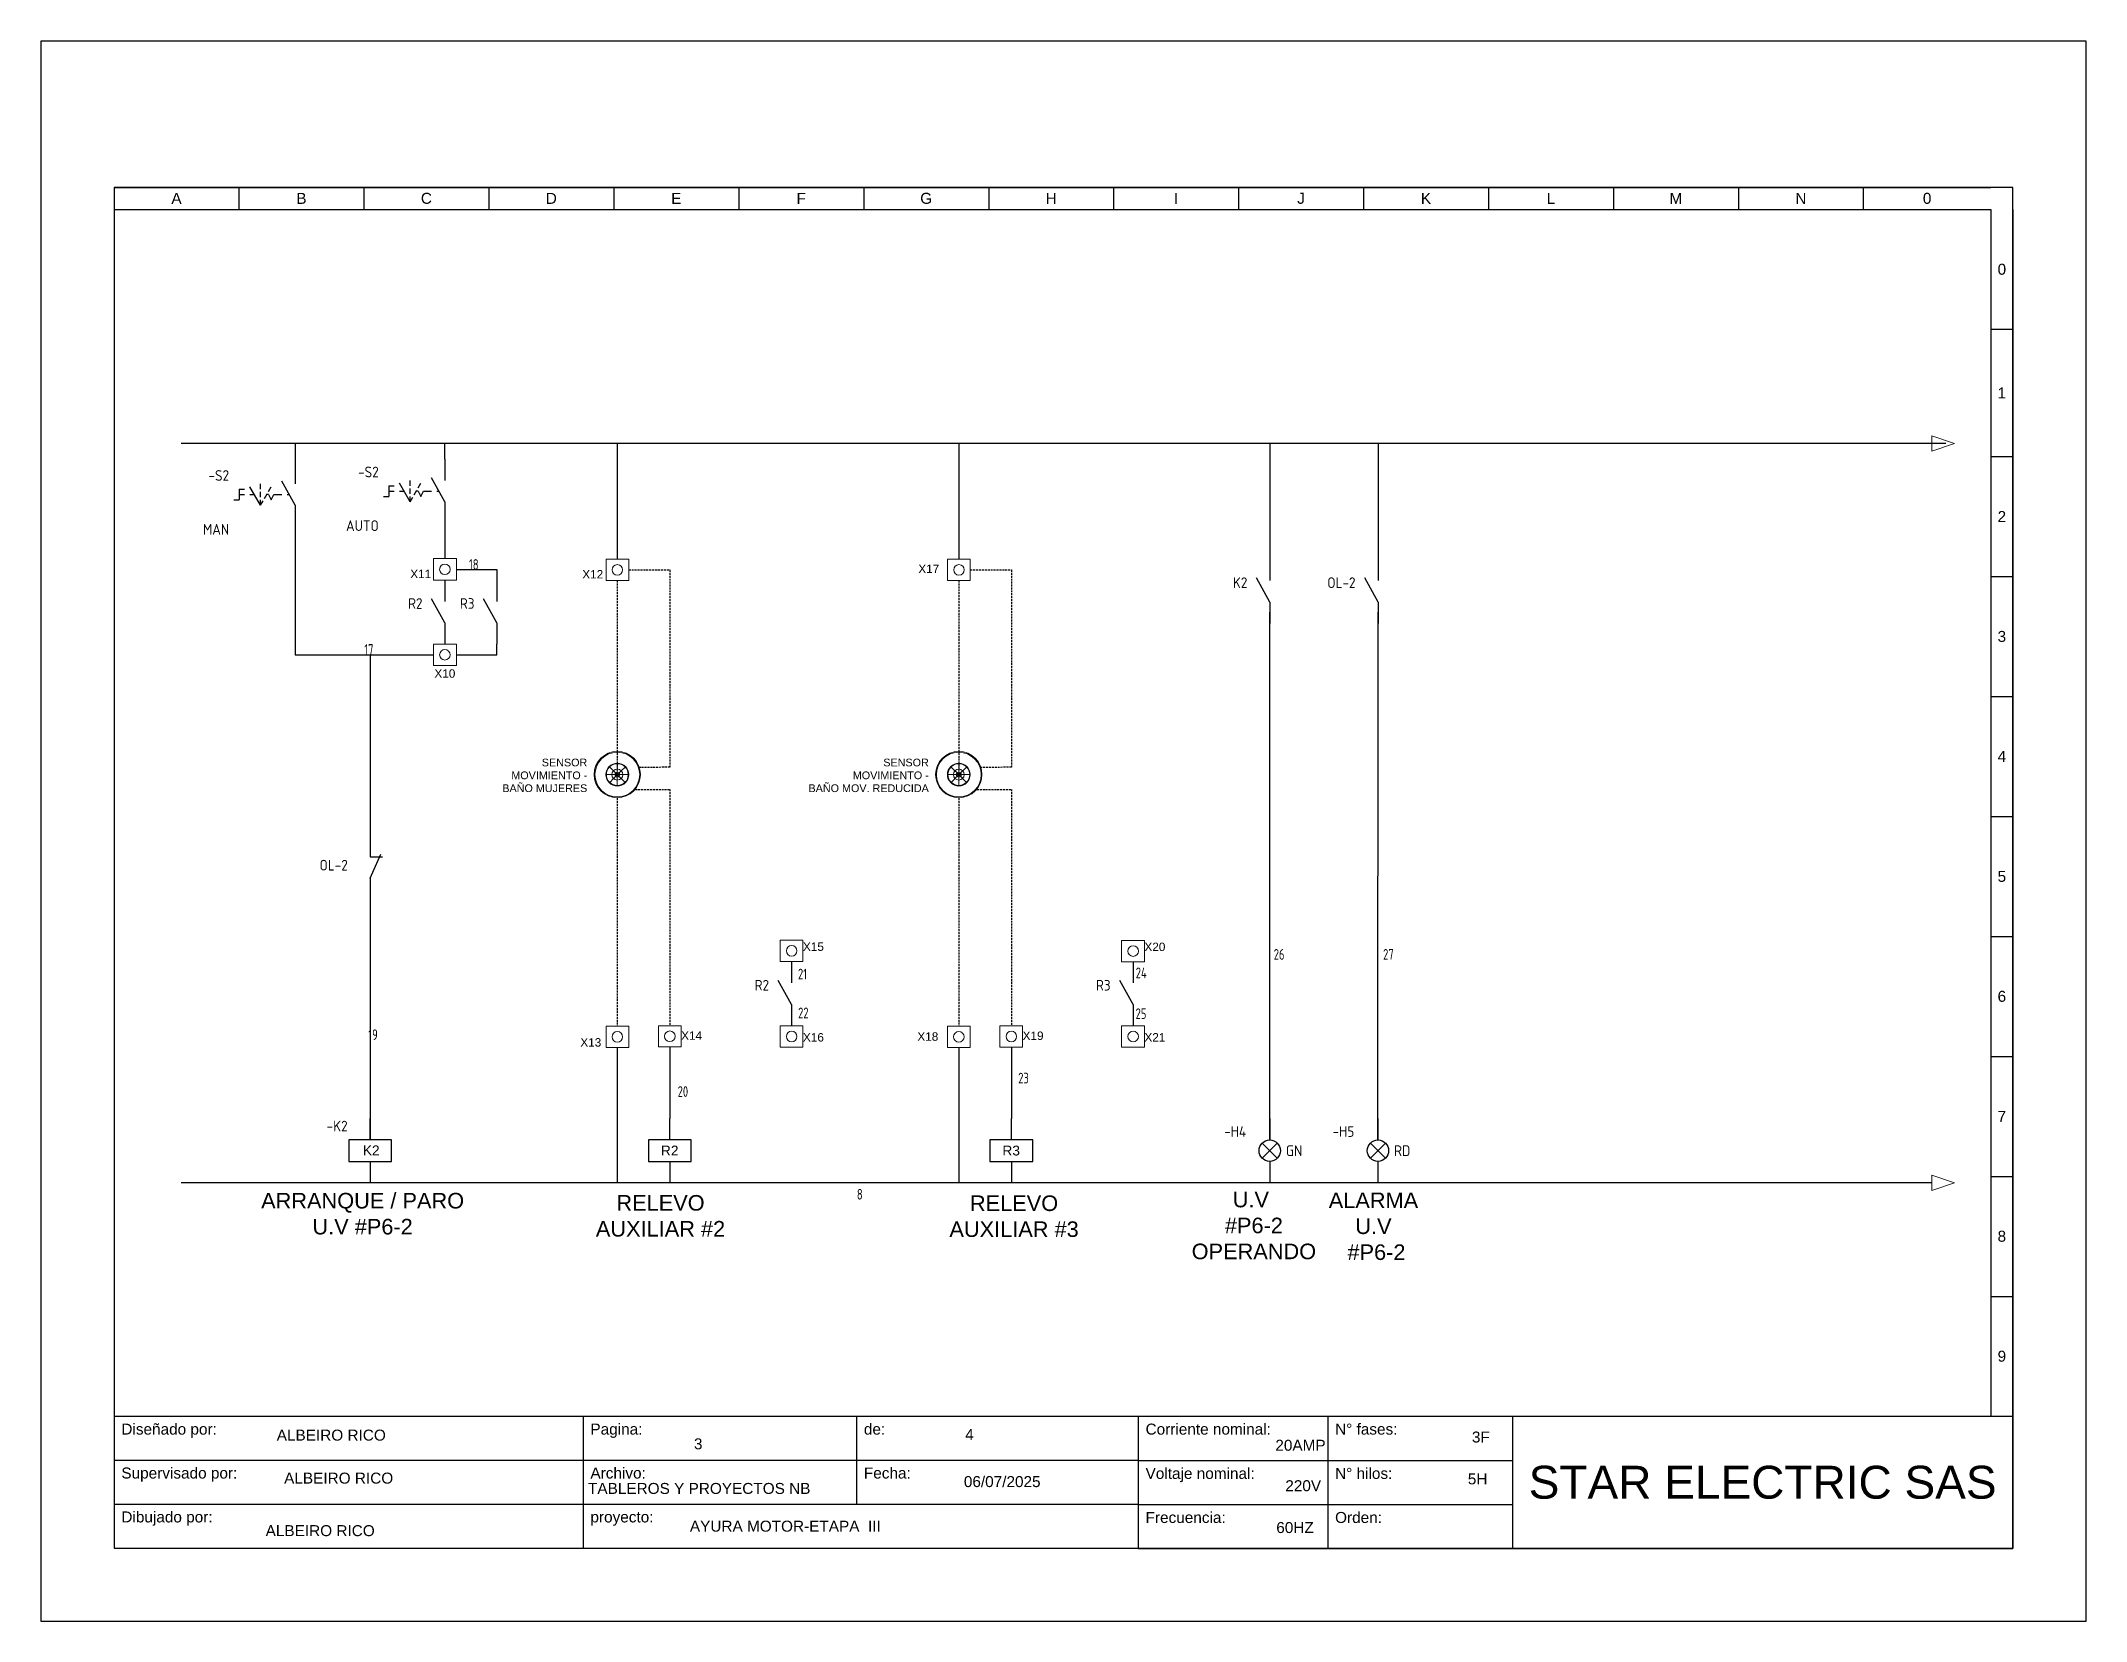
# Model space of a CAD drawing. Header units: millimetres. Extents: x 691 to 18605, y 670 to 10026.
# Drawn here: x 2823 to 3874, y 4436 to 5248 of the extents above; entities that cross this region are included whole.
import ezdxf
from ezdxf.enums import TextEntityAlignment as Align

# ---------------------------------------------------------------- set-up
doc = ezdxf.new("R2010")
doc.units = ezdxf.units.MM
doc.linetypes.add('DASHEDX2', pattern=[1.5, 1, -0.5])
for name, color, linetype in [('-DIAGRAMA', 7, 'Continuous'), ('-Electrico', 5, 'Continuous'), ('DESC', 150, 'Continuous'), ('MISC', 7, 'Continuous'), ('SYMS', 7, 'Continuous'), ('TAGS', 150, 'Continuous'), ('WIRENO', 72, 'Continuous'), ('YEL_14_THHN', 2, 'Continuous')]:
    doc.layers.add(name, color=color, linetype=linetype)
doc.styles.get("Standard").update_dxf_attribs({"font": 'arial.ttf'})
doc.styles.add('WD_IEC', font='ISOCP2.shx', dxfattribs={"width": 0.9, "height": 4})

msp = doc.modelspace()

# ---------------------------------------------------------------- texts
at = {"color": 0, "lineweight": 0}
for s, p in [('X11', (3012.4, 4972.3)), ('X12', (3100.8, 4972.1)), ('X17', (3273.5, 4974.9)), ('X10', (3024.8, 4921.1)), ('X15', (3214.2, 4780.7)), ('X20', (3389.7, 4780.6)), ('X13', (3099.8, 4731.5)), ('X14', (3151.6, 4735)), ('X16', (3214.2, 4734.1)), ('X18', (3273, 4734.5)), ('X19', (3327.1, 4734.9)), ('X21', (3389.7, 4734.1))]:
    msp.add_text(s, height=4.33, dxfattribs=at).set_placement(p)
at = {"color": 0, "lineweight": 0, "attachment_point": 2}
for s, insert, char_height, width in [('\\A1;\\pxqr;SENSOR MOVIMIENTO - BAÑO MUJERES', (3077.9, 4879.5), 3.963, 50.946), ('\\A1;\\pxqr;SENSOR \\PMOVIMIENTO -\\P BAÑO MOV. REDUCIDA', (3246.9, 4879.5), 3.963, 63.955), ('\\A1;ARRANQUE / PARO\\PU.V #P6-2', (2987.9, 4656.3), 8, 230.839), ('\\A1;U.V\\P #P6-2\\P OPERANDO', (3444.4, 4656.9), 8, 151.335), ('\\A1;ALARMA\\PU.V\\P #P6-2\\P ', (3507.4, 4656.5), 8, 175.138), ('\\A1;RELEVO \\PAUXILIAR #2\\P ', (3141, 4655.2), 8, 126.228), ('\\A1;RELEVO \\PAUXILIAR #3\\P ', (3322.7, 4655), 8, 126.228)]:
    msp.add_mtext(s, dxfattribs=dict(at, insert=insert, char_height=char_height, width=width))
at = {"color": 0, "linetype": 'DASHEDX2', "char_height": 5.06, "attachment_point": 1}
for s, insert in [('K2', (2988, 4680.7)), ('R2', (3141.2, 4680.6)), ('R3', (3316.7, 4680.6))]:
    msp.add_mtext_dynamic_manual_height_columns(s, width=14.102, gutter_width=25.3, heights=[6.68], dxfattribs=dict(at, insert=insert))

# ---------------------------------------------------------------- blocks, each defined once
blk = doc.blocks.new('*T3')
at = {"color": 0, "linetype": 'ByBlock', "lineweight": -2}
for p, q in [((0, 0), (139.92, 0)), ((0, 0), (0, -18)), ((64.08, 0), (64.08, -18)), ((101.44, 0), (101.44, -12)), ((139.92, 0), (139.92, -18)), ((0, -6), (139.92, -6)), ((0, -12), (139.92, -12)), ((0, -18), (139.92, -18))]:
    blk.add_line(p, q, dxfattribs=at)
at = {"color": 0, "char_height": 1.5, "attachment_point": 1}
for s, insert, width in [('{\\fArial|b0|i0|c162|p34;Diseñado por:}', (1, -1), 62.0824), ('{\\fArial|b0|i0|c162|p34;Pagina:}', (65.08, -1), 35.3574), ('{\\fArial|b0|i0|c162|p34;de}:', (102.44, -1), 36.4813), ('{\\fArial|b0|i0|c162|p34;Supervisado por:}', (1, -7), 62.0824), ('{\\fArial|b0|i0|c162|p34;Archivo:}', (65.08, -7), 35.3574), ('Fecha:', (102.44, -7), 36.4813), ('Dibujado por:', (1, -13), 62.0824), ('{\\fArial|b0|i0|c162|p34;proyecto:}', (65.08, -13), 73.8387)]:
    blk.add_mtext(s, dxfattribs=dict(at, insert=insert, width=width))
blk = doc.blocks.new('*T4')
at = {"color": 0, "linetype": 'ByBlock', "lineweight": -2}
for p, q in [((0, 0), (119.48, 0)), ((0, 0), (0, -18.07)), ((25.89, 0), (25.89, -18.07)), ((51.13, 0), (51.13, -18.07)), ((119.48, 0), (119.48, -18.07)), ((0, -6.05), (51.13, -6.05)), ((0, -12.07), (51.13, -12.07)), ((0, -18.07), (119.48, -18.07))]:
    blk.add_line(p, q, dxfattribs=at)
at = {"color": 0}
for s, insert, char_height, width, attachment_point in [('Corriente nominal:', (1, -1), 1.5, 23.894, 1), ('{\\fArial|b0|i0|c162|p34;N° fases:}', (26.89, -1), 1.5, 23.2313, 1), ('Voltaje nominal:', (1, -7.05), 1.5, 23.894, 1), ('{\\fArial|b0|i0|c162|p34;N° hilos:}', (26.89, -7.05), 1.5, 23.2313, 1), ('{\\fArial|b0|i0|c162|p34;STAR ELECTRIC SAS}', (85.3, -9.04), 4.5, 66.3536, 5), ('Frecuencia:', (1, -13.07), 1.5, 23.894, 1), ('{\\fArial|b0|i0|c162|p34;Orden}:', (26.89, -13.07), 1.5, 23.2313, 1)]:
    blk.add_mtext(s, dxfattribs=dict(at, insert=insert, char_height=char_height, width=width, attachment_point=attachment_point))
blk = doc.blocks.new('CAJETIN')
for p, q in [((0, 185.97), (-259.4, 185.97)), ((-259.4, 185.97), (-259.4, 0.07)), ((-259.4, 185.97), (-2.99, 185.97)), ((-259.4, 185.97), (-259.4, 182.97)), ((-242.33, 185.97), (-242.33, 182.97)), ((-225.26, 185.97), (-225.26, 182.97)), ((-208.19, 185.97), (-208.19, 182.97)), ((-191.12, 185.97), (-191.12, 182.97)), ((-174.05, 185.97), (-174.05, 182.97)), ((-156.98, 185.97), (-156.98, 182.97)), ((-139.91, 185.97), (-139.91, 182.97)), ((-122.84, 185.97), (-122.84, 182.97)), ((-105.77, 185.97), (-105.77, 182.97)), ((-88.7, 185.97), (-88.7, 182.97)), ((-71.64, 185.97), (-71.64, 182.97)), ((-54.57, 185.97), (-54.57, 182.97)), ((-37.5, 185.97), (-37.5, 182.97)), ((-20.43, 185.97), (-20.43, 182.97)), ((0, 0.07), (0, 185.97)), ((-259.4, 182.97), (-2.99, 182.97)), ((-3, 182.97), (-3, 18.07)), ((0, 182.97), (0, 18.07)), ((-3, 166.58), (0, 166.58)), ((-3, 149.19), (0, 149.19)), ((-3, 132.8), (0, 132.8)), ((-3, 116.41), (0, 116.41)), ((-3, 100.02), (0, 100.02)), ((-3, 83.63), (0, 83.63)), ((-3, 67.24), (0, 67.24)), ((-3, 50.85), (0, 50.85)), ((-3, 34.46), (0, 34.46)), ((-3, 18.07), (0, 18.07)), ((-259.4, 0.07), (0, 0.07))]:
    blk.add_line(p, q)
blk.add_lwpolyline([(-269.4, -9.93), (10, -9.93), (10, 205.97), (-269.4, 205.97)], close=True)
for name, p in [('*T3', (-259.4, 18.07)), ('*T4', (-119.48, 18.07))]:
    blk.add_blockref(name, p)
blk.add_text('0', height=1.5).set_placement((-2.08, 174.04))
at = {"char_height": 1.5, "attachment_point": 5}
for s, insert, width in [('A', (-250.87, 184.47), 17.0695), ('B', (-233.8, 184.47), 17.0695), ('C', (-216.73, 184.47), 17.0695), ('D', (-199.66, 184.47), 17.0695), ('E', (-182.59, 184.47), 17.0695), ('F', (-165.52, 184.47), 17.0695), ('G', (-148.45, 184.47), 17.0695), ('H', (-131.38, 184.47), 17.0695), ('I', (-114.31, 184.47), 17.0695), ('J', (-97.24, 184.47), 17.0695), ('K', (-80.17, 184.47), 17.0695), ('L', (-63.1, 184.47), 17.0695), ('M', (-46.03, 184.47), 17.0695), ('N', (-28.96, 184.47), 17.0695), ('0', (-11.71, 184.47), 17.4362), ('1', (-1.5, 157.89), 3), ('2', (-1.5, 141), 3), ('3', (-1.5, 124.61), 3), ('4', (-1.5, 108.22), 3), ('5', (-1.5, 91.83), 3), ('6', (-1.5, 75.44), 3), ('7', (-1.5, 59.05), 3), ('8', (-1.5, 42.66), 3), ('9', (-1.5, 26.27), 3)]:
    blk.add_mtext(s, dxfattribs=dict(at, insert=insert, width=width))
for tag, p in [('DISEÑADO_POR', (-230.86, 14.78)), ('SUPERVISADO_POR', (-229.59, 8.32)), ('DIBUJADO_POR', (-231.25, 2.42))]:
    blk.add_attdef(tag, text='', height=1.5).set_placement(p, align=Align.MIDDLE)
for tag, p in [('PAGINA', (-180.19, 13.54)), ('DE', (-143.12, 14.83)), ('A', (-97.02, 13.49)), ('F', (-73.9, 14.47)), ('ARCHIVO', (-179.45, 8.2)), ('FECHA', (-143.31, 8.38)), ('V', (-96.96, 8.58)), ('H', (-74.46, 8.76)), ('PROYECTO', (-180.75, 3.04)), ('HZ', (-98.06, 2.87)), ('OR', (-74.83, 2.5))]:
    blk.add_attdef(tag, p, '', height=1.5)
blk = doc.blocks.new('VSS113')
for p, q in [((0, 7.5), (0, 2.5)), ((-13.12, 1.25), (-11.88, 1.25)), ((-13.12, 1.25), (-13.12, -1.25)), ((-13.12, 0), (-11.88, 0)), ((-8.12, -2.5), (-10.62, 1.83)), ((-10.62, 0), (-9.57, 0)), ((-8.12, 1.25), (-8.12, 2.5)), ((-8.12, -0.63), (-8.12, 0.62)), ((-7.19, -0.88), (-6.56, 0.21)), ((-6.25, 0), (-6.68, 0)), ((-6.25, 0.75), (-5.62, 1.83)), ((-6.25, 0), (-5.62, -1.25)), ((-5.62, -1.25), (-5, 0)), ((-5, 0), (-3.12, 0)), ((0, -2.5), (-3.12, 3.12)), ((-1.88, 0), (-1.39, 0)), ((-14.38, -1.25), (-13.12, -1.25)), ((-8.12, -2.5), (-8.12, -1.25)), ((-8.12, -2.5), (-7.5, -1.42)), ((0, -2.5), (0, -7.5))]:
    blk.add_line(p, q)
at = {"style": 'WD_IEC'}
for tag, p in [('INST', (-15.5, 9.25)), ('TAG1', (-15.5, 3.25)), ('LOC', (-15.5, 6.25)), ('DESC1', (-15.5, -9.35)), ('DESC3', (-15.5, -15.35)), ('DESC2', (-15.5, -12.35))]:
    blk.add_attdef(tag, text='', height=2.5, dxfattribs=at).set_placement(p, align=Align.RIGHT)
at = {"style": 'WD_IEC', "flags": 8}
for tag, p in [('POS1', (-10.62, 3.5)), ('POS2', (-8.12, 3.5)), ('POS3', (-5.62, 3.5))]:
    blk.add_attdef(tag, text='', height=2, rotation=90, dxfattribs=at).set_placement(p, align=Align.MIDDLE_LEFT)
at = {"style": 'WD_IEC'}
blk.add_attdef('TERM01', text='', height=2, rotation=90, dxfattribs=at).set_placement((-1, 7.5), align=Align.RIGHT)
at = {"style": 'WD_IEC', "flags": 1}
for tag, p, height in [('X2TERM01', (0, 7.5), 0.32), ('CONTACT', (0.5, 4.5), 1), ('X1LINK', (0, 0), 0.32), ('COMMON', (1.75, 3.25), 1), ('X8TERM02', (0, -7.5), 0.32), ('ASSYCODE', (1, -9), 1), ('FAMILY', (1, -10.5), 1), ('CATDESC', (1, -12), 1)]:
    blk.add_attdef(tag, p, '', height=height, dxfattribs=at)
at = {"style": 'WD_IEC', "flags": 9}
for tag, p in [('MFG', (-16, -0.25)), ('CAT', (-16, -2.75))]:
    blk.add_attdef(tag, text='', height=1.5, dxfattribs=at).set_placement(p, align=Align.RIGHT)
at = {"style": 'WD_IEC'}
blk.add_attdef('TERM02', (-1, -7.5), '', height=2, rotation=90, dxfattribs=at)
at = {"lineweight": 15, "style": 'WD_IEC'}
blk.add_attdef('XREF', text='', height=2.5, dxfattribs=at).set_placement((-15.5, -6.35), align=Align.RIGHT)
blk.add_attdef('STATE', (1.25, -6.35), '', height=2.5, dxfattribs=at)
blk = doc.blocks.new('VCR21')
for p, q in [((0, 7.5), (0, 2.5)), ((0, -2.5), (-3.12, 3.12)), ((0, -2.5), (0, -7.5))]:
    blk.add_line(p, q)
at = {"style": 'WD_IEC'}
for tag, p in [('INST', (-5.25, 6.75)), ('LOC', (-5.25, 3.75)), ('TAG2', (-5.25, 0.75)), ('DESC1', (-5.25, -6.75)), ('XREF', (-5.25, -3.75)), ('DESC2', (-5.25, -9.75)), ('DESC3', (-5.25, -12.75))]:
    blk.add_attdef(tag, text='', height=2.5, dxfattribs=at).set_placement(p, align=Align.RIGHT)
blk.add_attdef('TERM01', text='', height=2, rotation=90, dxfattribs=at).set_placement((-1, 7.5), align=Align.RIGHT)
at = {"style": 'WD_IEC', "flags": 1}
for tag, p, height in [('X2TERM01', (0, 7.5), 0.32), ('X4LINK', (-2.75, 0), 0.32), ('X1LINK', (-0.5, 0), 0.32), ('CONTACT', (4, -3.5), 1), ('FAMILY', (4, -5), 1), ('COMMON', (5.25, -4.75), 1), ('X8TERM02', (0, -7.5), 0.32)]:
    blk.add_attdef(tag, p, '', height=height, dxfattribs=at)
at = {"style": 'WD_IEC'}
blk.add_attdef('TERM02', (-1, -7.5), '', height=2, rotation=90, dxfattribs=at)
blk = doc.blocks.new('VCR22')
for p, q in [((0, 7.5), (0, 2.5)), ((0, -2.5), (2.5, 3.12)), ((0, 2.5), (2.87, 2.5)), ((0, -2.5), (0, -7.5))]:
    blk.add_line(p, q)
at = {"style": 'WD_IEC'}
for tag, p in [('INST', (-5.25, 5.25)), ('TAG2', (-5.25, -0.75)), ('LOC', (-5.25, 2.25)), ('DESC1', (-5.25, -6.75)), ('XREF', (-5.25, -3.75)), ('DESC2', (-5.25, -9.75)), ('DESC3', (-5.25, -12.75))]:
    blk.add_attdef(tag, text='', height=2.5, dxfattribs=at).set_placement(p, align=Align.RIGHT)
blk.add_attdef('TERM01', text='', height=2, rotation=90, dxfattribs=at).set_placement((-1, 7.5), align=Align.RIGHT)
at = {"style": 'WD_IEC', "flags": 1}
for tag, p, height in [('X2TERM01', (0, 7.5), 0.32), ('X4LINK', (-0.55, 0), 0.32), ('X1LINK', (1.92, 0), 0.32), ('CONTACT', (4, -3.5), 1), ('FAMILY', (4, -5), 1), ('COMMON', (5.25, -4.75), 1), ('X8TERM02', (0, -7.5), 0.32)]:
    blk.add_attdef(tag, p, '', height=height, dxfattribs=at)
at = {"style": 'WD_IEC'}
blk.add_attdef('TERM02', (-1, -7.5), '', height=2, rotation=90, dxfattribs=at)
blk = doc.blocks.new('VMS1')
for p, q in [((0, 2.5), (0, 7.5)), ((0, -2.5), (0, -7.5))]:
    blk.add_line(p, q)
blk.add_lwpolyline([(-5, 2.5), (-5, -2.5), (5, -2.5), (5, 2.5)], close=True)
at = {"style": 'WD_IEC'}
for tag, p in [('INST', (-5.25, 10.5)), ('LOC', (-5.25, 7.5)), ('TAG1', (-5.25, 4.5)), ('DESC1', (-5.25, -6.85)), ('DESC2', (-5.25, -9.85)), ('DESC3', (-5.25, -12.85))]:
    blk.add_attdef(tag, text='', height=2.5, dxfattribs=at).set_placement(p, align=Align.RIGHT)
blk.add_attdef('TERM01', text='', height=2, rotation=90, dxfattribs=at).set_placement((-1, 7.5), align=Align.RIGHT)
at = {"style": 'WD_IEC', "flags": 1}
for tag, p, height in [('X2TERM01', (0, 7.5), 0.32), ('X4LINK', (-5, 0), 0.32), ('X1LINK', (5, 0), 0.32), ('ASSYCODE', (1, -4), 1), ('FAMILY', (1, -5.5), 1), ('X8TERM02', (0, -7.5), 0.32), ('CATDESC', (1, -7), 1)]:
    blk.add_attdef(tag, p, '', height=height, dxfattribs=at)
at = {"style": 'WD_IEC', "flags": 9}
for tag, p in [('MFG', (-6, 1)), ('CAT', (-6, -1.5))]:
    blk.add_attdef(tag, text='', height=1.5, dxfattribs=at).set_placement(p, align=Align.RIGHT)
at = {"style": 'WD_IEC'}
blk.add_attdef('TERM02', (-1, -7.5), '', height=2, rotation=90, dxfattribs=at)
at = {"lineweight": 9, "style": 'WD_IEC'}
for tag, p in [('NO', (-5.5, -16.5)), ('NC', (-5.5, -19.5))]:
    blk.add_attdef(tag, text='', height=2.5, dxfattribs=at).set_placement(p, align=Align.TOP_RIGHT)
for tag, p in [('XREFNO', (-4, -16.5)), ('XREFNC', (-4, -19.5))]:
    blk.add_attdef(tag, text='', height=2.5, dxfattribs=at).set_placement(p, align=Align.TOP_LEFT)
blk = doc.blocks.new('VLT1G')
for p, q in [((0, 7.5), (0, 2.5)), ((-1.77, -1.77), (1.77, 1.77)), ((1.77, -1.77), (-1.77, 1.77)), ((0, -2.5), (0, -7.5))]:
    blk.add_line(p, q)
blk.add_circle((0, 0), 2.5)
at = {"style": 'WD_IEC'}
for tag, p in [('INST', (-5.5, 10.25)), ('TAG1', (-5.5, 3.25)), ('LOC', (-5.5, 6.75)), ('DESC1', (-5.5, -6.35)), ('DESC2', (-5.5, -9.85)), ('DESC3', (-5.5, -13.35))]:
    blk.add_attdef(tag, text='', height=2.5, dxfattribs=at).set_placement(p, align=Align.RIGHT)
blk.add_attdef('TERM01', text='', height=2, rotation=90, dxfattribs=at).set_placement((-1, 7.5), align=Align.RIGHT)
at = {"style": 'WD_IEC', "flags": 1}
for tag, p, height in [('X2TERM01', (0, 7.5), 0.32), ('X4LINK', (-3, 0), 0.32), ('X1LINK', (3, 0), 0.32), ('ASSYCODE', (1, -4), 1), ('FAMILY', (1, -5.5), 1), ('X8TERM02', (0, -7.5), 0.32), ('CATDESC', (1, -7), 1)]:
    blk.add_attdef(tag, p, '', height=height, dxfattribs=at)
at = {"style": 'WD_IEC', "flags": 9}
for tag, p in [('MFG', (-6, -0.25)), ('CAT', (-6, -2.75))]:
    blk.add_attdef(tag, text='', height=1.5, dxfattribs=at).set_placement(p, align=Align.RIGHT)
at = {"style": 'WD_IEC'}
blk.add_attdef('TERM02', (-1, -7.5), '', height=2, rotation=90, dxfattribs=at)
at = {"lineweight": 13, "style": 'WD_IEC'}
blk.add_attdef('COLOR', text='', height=2.5, dxfattribs=at).set_placement((3.75, 0), align=Align.MIDDLE_LEFT)
at = {"lineweight": 15, "style": 'WD_IEC'}
for tag, p in [('WDTAGALT', (-5.5, -21)), ('XREF', (-5.5, -18))]:
    blk.add_attdef(tag, text='', height=2.5, dxfattribs=at).set_placement(p, align=Align.RIGHT)
blk = doc.blocks.new('WD_WNV')
at = {"linetype": 'Continuous', "style": 'WD_IEC', "width": 0.8}
blk.add_attdef('WIRENO', text='', height=2.5, dxfattribs=at).set_placement((-1.6, 0), align=Align.MIDDLE_RIGHT)
at = {"style": 'WD_IEC', "flags": 1}
for tag, p in [('W08USER', (-1, 0.375)), ('W04USER', (-1, 0.875)), ('W05USER', (-1, 0.75)), ('W09USER', (-1, 0.25)), ('W03USER', (-1, 1)), ('W06USER', (-1, 0.625)), ('W07USER', (-1, 0.5)), ('W02USER', (-1, 1.125)), ('W01USER', (-1, 1.25)), ('W10USER', (-1, 0.125))]:
    blk.add_attdef(tag, text='', height=0.08, dxfattribs=at).set_placement(p, align=Align.CENTER)

# ---------------------------------------------------------------- linework, layer by layer
at = {"layer": '-DIAGRAMA', "color": 0, "lineweight": 0}
for centre in [(3030.2, 4976.8), (3118.8, 4976.5), (3294.4, 4976.5), (3030.2, 4932.9), (3208.4, 4780.7), (3383.9, 4780.6), (3118.8, 4736.5), (3145.8, 4736.8), (3208.4, 4736.7), (3294.3, 4736.5), (3321.3, 4736.7), (3383.9, 4736.7)]:
    msp.add_circle(centre, 2.72, dxfattribs=at)
at = {"layer": '-Electrico', "color": 0, "lineweight": 0, "ltscale": 0.08}
for points in [[(3024.4, 4982.3), (3036.1, 4982.3), (3036.1, 4971.3), (3024.4, 4971.3)], [(3113, 4982), (3124.7, 4982), (3124.7, 4971), (3113, 4971)], [(3288.5, 4982), (3300.2, 4982), (3300.2, 4971), (3288.5, 4971)], [(3024.4, 4938.4), (3036.1, 4938.4), (3036.1, 4927.4), (3024.4, 4927.4)], [(3202.5, 4786.2), (3214.2, 4786.2), (3214.2, 4775.2), (3202.5, 4775.2)], [(3378, 4786.1), (3389.7, 4786.1), (3389.7, 4775.1), (3378, 4775.1)], [(3113, 4742), (3124.7, 4742), (3124.7, 4731), (3113, 4731)], [(3139.9, 4742.2), (3151.6, 4742.2), (3151.6, 4731.3), (3139.9, 4731.3)], [(3202.5, 4742.2), (3214.2, 4742.2), (3214.2, 4731.2), (3202.5, 4731.2)], [(3288.5, 4742), (3300.2, 4742), (3300.2, 4731), (3288.5, 4731)], [(3315.4, 4742.2), (3327.1, 4742.2), (3327.1, 4731.2), (3315.4, 4731.2)], [(3378, 4742.2), (3389.7, 4742.2), (3389.7, 4731.2), (3378, 4731.2)]]:
    msp.add_lwpolyline(points, close=True, dxfattribs=at)
at = {"color": 0, "linetype": 'Continuous', "lineweight": 0}
for p, q in [((3794.3, 5045.4), (3794.3, 5041.4)), ((3806.1, 5041.4), (3794.3, 5045.4)), ((3794.3, 5041.4), (3794.3, 5037.5)), ((3794.3, 5037.5), (3806.1, 5041.4)), ((3794.3, 4665.4), (3794.3, 4661.5)), ((3806.1, 4661.5), (3794.3, 4665.4)), ((3794.3, 4661.5), (3794.3, 4657.5)), ((3794.3, 4657.5), (3806.1, 4661.5))]:
    msp.add_line(p, q, dxfattribs=at)
at = {"color": 0}
for p, q in [((3118.8, 5041.5), (3118.8, 4982)), ((3294.4, 5041.4), (3294.4, 4982)), ((3454.1, 5041.4), (3454.1, 4982)), ((3509.8, 5041.4), (3509.8, 4982)), ((2953.3, 4998.7), (2953.3, 4932.9)), ((3030.2, 5000.5), (3030.2, 4982.3)), ((3036.1, 4976.8), (3056.9, 4976.8)), ((3056.9, 4976.8), (3056.9, 4971.3)), ((3118.8, 4971), (3118.8, 4971)), ((3294.4, 4971), (3294.4, 4971)), ((3454.1, 4683.5), (3454.1, 4954.8)), ((3509.7, 4683.5), (3509.8, 4954.8)), ((2953.3, 4932.9), (3024.4, 4932.9)), ((2991.8, 4932.9), (2991.8, 4840.1)), ((3036.1, 4932.9), (3056.9, 4932.9)), ((3056.9, 4932.9), (3056.9, 4938.4)), ((2991.8, 4807.1), (2991.8, 4683.5)), ((3118.8, 4731), (3118.8, 4731)), ((3118.8, 4731), (3118.8, 4661.5)), ((3145.8, 4731.3), (3145.8, 4731.3)), ((3145.8, 4731.3), (3145.8, 4694.5)), ((3294.3, 4731), (3294.3, 4731)), ((3294.3, 4731), (3294.3, 4661.5)), ((3321.3, 4731.2), (3321.3, 4731.2)), ((3321.3, 4731.2), (3321.3, 4694.5))]:
    msp.add_line(p, q, dxfattribs=at)
at = {"color": 0, "linetype": 'DASHEDX2'}
for p, q in [((3124.7, 4976.5), (3145.8, 4976.5)), ((3145.8, 4976.5), (3145.8, 4875.1)), ((3300.2, 4976.5), (3321.3, 4976.5)), ((3321.3, 4976.5), (3321.3, 4875.1)), ((3118.8, 4971), (3118.8, 4873.4)), ((3294.4, 4971), (3294.3, 4873.4)), ((3145.8, 4875.1), (3130.2, 4874.9)), ((3321.3, 4875.1), (3305.7, 4874.9)), ((3118.8, 4859.3), (3118.8, 4742)), ((3128.1, 4863.7), (3145.8, 4863.7)), ((3145.8, 4863.7), (3145.8, 4742.2)), ((3294.3, 4859.3), (3294.3, 4742)), ((3303.6, 4863.7), (3321.3, 4863.7)), ((3321.3, 4863.7), (3321.3, 4742.2))]:
    msp.add_line(p, q, dxfattribs=at)
at = {"color": 0, "lineweight": 0}
for points in [[(3118.8, 4876.9), (3118.8, 4865.7), (3118.8, 4871.3), (3124.4, 4871.3), (3113.2, 4871.3), (3118.8, 4871.3), (3122.8, 4875.2), (3118.8, 4871.3), (3114.9, 4875.2), (3118.8, 4871.3), (3114.9, 4867.3), (3118.8, 4871.3), (3122.8, 4867.3)], [(3294.3, 4876.9), (3294.3, 4865.7), (3294.3, 4871.3), (3299.9, 4871.3), (3288.8, 4871.3), (3294.3, 4871.3), (3298.3, 4875.2), (3294.3, 4871.3), (3290.4, 4875.2), (3294.3, 4871.3), (3290.4, 4867.3), (3294.3, 4871.3), (3298.3, 4867.3)]]:
    msp.add_lwpolyline(points, dxfattribs=at)
for centre, radius in [((3118.8, 4871.3), 11.9), ((3118.8, 4871.3), 11.5), ((3118.8, 4871.3), 5.86), ((3294.3, 4871.3), 11.9), ((3294.3, 4871.3), 11.5), ((3294.3, 4871.3), 5.86), ((3118.8, 4871.3), 5.59), ((3118.8, 4871.3), 2.8), ((3118.8, 4871.3), 1.23), ((3294.3, 4871.3), 5.59), ((3294.3, 4871.3), 2.8), ((3294.3, 4871.3), 1.23)]:
    msp.add_circle(centre, radius, dxfattribs=at)
at = {"layer": 'YEL_14_THHN', "color": 0}
for p, q in [((3801.6, 5041.4), (2894.7, 5041.4)), ((2953.3, 5041.4), (2953.3, 5031.6)), ((3030.2, 5033.5), (3030.2, 5041.4)), ((3794.3, 4661.5), (2894.7, 4661.5))]:
    msp.add_line(p, q, dxfattribs=at)

# ---------------------------------------------------------------- block references
at = {"color": 0}
ref = msp.add_blockref('CAJETIN', (3836, 4473.5), dxfattribs=dict(at, xscale=3.761929394681115, yscale=3.761929394681115, zscale=3.761929394681115))
ref.add_attrib('5H', '5H', (3555.9, 4506.5), dxfattribs={"height": 5.64})
ref.add_attrib('3F', '3F', (3558, 4528), dxfattribs={"height": 5.64})
ref.add_attrib('HZ', '60HZ', dxfattribs={"height": 5.64}).set_placement((3467.1, 4484.3), align=Align.MIDDLE)
ref.add_attrib('V', '220V', dxfattribs={"height": 5.64}).set_placement((3471.3, 4505.8), align=Align.MIDDLE)
ref.add_attrib('A', '20AMP', dxfattribs={"height": 5.64}).set_placement((3469.9, 4526.6), align=Align.MIDDLE)
ref.add_attrib('PROYECTO', 'AYURA MOTOR-ETAPA  III', dxfattribs={"height": 5.643}).set_placement((3156.1, 4485), align=Align.MIDDLE_LEFT)
ref.add_attrib('ARCHIVO', 'TABLEROS Y PROYECTOS NB', dxfattribs={"height": 5.643}).set_placement((3160.9, 4504.4), align=Align.MIDDLE)
ref.add_attrib('DE', '4', (3297.6, 4529.3), dxfattribs={"height": 5.64})
ref.add_attrib('PAGINA', '3', (3158.2, 4524.5), dxfattribs={"height": 5.64})
ref.add_attrib('FECHA', '06/07/2025', (3296.9, 4505.1), dxfattribs={"height": 5.64})
ref.add_attrib('DIBUJADO_POR', 'ALBEIRO RICO', dxfattribs={"height": 5.643}).set_placement((2966.1, 4482.7), align=Align.MIDDLE)
ref.add_attrib('SUPERVISADO_POR', 'ALBEIRO RICO', dxfattribs={"height": 5.643}).set_placement((2975.6, 4509.7), align=Align.MIDDLE)
ref.add_attrib('DISEÑADO_POR', 'ALBEIRO RICO', dxfattribs={"height": 5.643}).set_placement((2971.8, 4531.8), align=Align.MIDDLE)
at = {"layer": 'SYMS', "color": 0}
ref = msp.add_blockref('VSS113', (2953.3, 5015.2), dxfattribs=dict(at, xscale=2.197145441597592, yscale=2.197145441597592, zscale=2.197145441597592))
ref.add_attrib('DESC1', 'MAN', dxfattribs={"layer": 'DESC', "height": 5.49, "style": 'WD_IEC'}).set_placement((2919.3, 4994.6), align=Align.RIGHT)
ref.add_attrib('TAG1', '-S2', dxfattribs={"layer": 'TAGS', "height": 5.49, "style": 'WD_IEC'}).set_placement((2919.3, 5022.3), align=Align.RIGHT)
ref = msp.add_blockref('VSS113', (3030.2, 5017), dxfattribs=dict(at, xscale=2.197145441597592, yscale=2.197145441597592, zscale=2.197145441597592))
ref.add_attrib('DESC1', 'AUTO', dxfattribs={"layer": 'DESC', "height": 5.49, "style": 'WD_IEC'}).set_placement((2996.2, 4996.5), align=Align.RIGHT)
ref.add_attrib('TAG1', '-S2', dxfattribs={"layer": 'TAGS', "height": 5.49, "style": 'WD_IEC'}).set_placement((2996.2, 5024.1), align=Align.RIGHT)
ref = msp.add_blockref('VCR21', (3454.1, 4965.5), dxfattribs=dict(at, xscale=2.197145441597592, yscale=2.197145441597592, zscale=2.197145441597592))
ref.add_attrib('TAG2', 'K2', dxfattribs={"layer": 'TAGS', "height": 5.49, "style": 'WD_IEC'}).set_placement((3442.6, 4967.2), align=Align.RIGHT)
ref = msp.add_blockref('VCR21', (3509.8, 4965.5), dxfattribs=dict(at, xscale=2.197145441597592, yscale=2.197145441597592, zscale=2.197145441597592))
ref.add_attrib('TAG2', 'OL-2', dxfattribs={"layer": 'TAGS', "height": 5.49, "style": 'WD_IEC'}).set_placement((3498.2, 4967.2), align=Align.RIGHT)
ref = msp.add_blockref('VCR21', (3030.2, 4954.8), dxfattribs=dict(at, xscale=2.197145441597592, yscale=2.197145441597592, zscale=2.197145441597592))
ref.add_attrib('TAG2', 'R2', dxfattribs={"layer": 'TAGS', "height": 5.49, "style": 'WD_IEC'}).set_placement((3018.7, 4956.5), align=Align.RIGHT)
ref = msp.add_blockref('VCR21', (3056.9, 4954.8), dxfattribs=dict(at, xscale=2.197145441597592, yscale=2.197145441597592, zscale=2.197145441597592))
ref.add_attrib('TAG2', 'R3', dxfattribs={"layer": 'TAGS', "height": 5.49, "style": 'WD_IEC'}).set_placement((3045.4, 4956.5), align=Align.RIGHT)
ref = msp.add_blockref('VCR22', (2991.8, 4823.6), dxfattribs=dict(at, xscale=2.197145441597592, yscale=2.197145441597592, zscale=2.197145441597592))
ref.add_attrib('TAG2', 'OL-2', dxfattribs={"layer": 'TAGS', "height": 5.49, "style": 'WD_IEC'}).set_placement((2980.3, 4822), align=Align.RIGHT)
ref = msp.add_blockref('VCR21', (3208.4, 4758.7), dxfattribs=dict(at, xscale=2.197145441597592, yscale=2.197145441597592, zscale=2.197145441597592))
ref.add_attrib('TAG2', 'R2', dxfattribs={"layer": 'TAGS', "height": 5.49, "style": 'WD_IEC'}).set_placement((3196.8, 4760.3), align=Align.RIGHT)
ref = msp.add_blockref('VCR21', (3383.9, 4758.7), dxfattribs=dict(at, xscale=2.197145441597592, yscale=2.197145441597592, zscale=2.197145441597592))
ref.add_attrib('TAG2', 'R3', dxfattribs={"layer": 'TAGS', "height": 5.49, "style": 'WD_IEC'}).set_placement((3372.3, 4760.3), align=Align.RIGHT)
ref = msp.add_blockref('VMS1', (2991.8, 4678), dxfattribs=dict(at, xscale=2.197145441597592, yscale=2.197145441597592, zscale=2.197145441597592))
ref.add_attrib('TAG1', '-K2', dxfattribs={"layer": 'TAGS', "height": 5.49, "style": 'WD_IEC'}).set_placement((2980.2, 4687.9), align=Align.RIGHT)
at = {"layer": 'SYMS', "color": 0, "xscale": 2.197145441597592, "yscale": 2.197145441597592, "zscale": 2.197145441597592}
for p in [(3145.8, 4678), (3321.3, 4678)]:
    msp.add_blockref('VMS1', p, dxfattribs=at)
at = {"layer": 'SYMS', "color": 0}
ref = msp.add_blockref('VLT1G', (3454.1, 4678), dxfattribs=dict(at, xscale=2.197145441597592, yscale=2.197145441597592, zscale=2.197145441597592))
ref.add_attrib('COLOR', 'GN', dxfattribs={"layer": 'MISC', "lineweight": 13, "height": 5.49, "style": 'WD_IEC'}).set_placement((3462.4, 4678), align=Align.MIDDLE_LEFT)
ref.add_attrib('TAG1', '-H4', dxfattribs={"layer": 'TAGS', "height": 5.49, "style": 'WD_IEC'}).set_placement((3442, 4685.1), align=Align.RIGHT)
ref = msp.add_blockref('VLT1G', (3509.7, 4678), dxfattribs=dict(at, xscale=2.197145441597592, yscale=2.197145441597592, zscale=2.197145441597592))
ref.add_attrib('COLOR', 'RD', dxfattribs={"layer": 'MISC', "lineweight": 13, "height": 5.49, "style": 'WD_IEC'}).set_placement((3518, 4678), align=Align.MIDDLE_LEFT)
ref.add_attrib('TAG1', '-H5', dxfattribs={"layer": 'TAGS', "height": 5.49, "style": 'WD_IEC'}).set_placement((3497.6, 4685.1), align=Align.RIGHT)
at = {"layer": 'WIRENO', "color": 0}
ref = msp.add_blockref('WD_WNV', (3049.2, 4982.9), dxfattribs=dict(at, xscale=2.197145441597592, yscale=2.197145441597592, zscale=2.197145441597592))
ref.add_attrib('WIRENO', '18', dxfattribs={"linetype": 'Continuous', "height": 5.49, "style": 'WD_IEC', "width": 0.8}).set_placement((3047.5, 4979.3), align=Align.MIDDLE_RIGHT)
ref = msp.add_blockref('WD_WNV', (2997.4, 4943.2), dxfattribs=dict(at, xscale=2.197145441597592, yscale=2.197145441597592, zscale=2.197145441597592))
ref.add_attrib('WIRENO', '17', dxfattribs={"linetype": 'Continuous', "height": 5.49, "style": 'WD_IEC', "width": 0.8}).set_placement((2993.5, 4935.6), align=Align.MIDDLE_RIGHT)
ref = msp.add_blockref('WD_WNV', (3392.5, 4773), dxfattribs=dict(at, xscale=2.197145441597592, yscale=2.197145441597592, zscale=2.197145441597592))
ref.add_attrib('WIRENO', '24', dxfattribs={"linetype": 'Continuous', "height": 5.49, "style": 'WD_IEC', "width": 0.8}).set_placement((3390.9, 4769.4), align=Align.MIDDLE_RIGHT)
ref = msp.add_blockref('WD_WNV', (3459.7, 4782.5), dxfattribs=dict(at, xscale=2.197145441597592, yscale=2.197145441597592, zscale=2.197145441597592))
ref.add_attrib('WIRENO', '26', dxfattribs={"linetype": 'Continuous', "height": 5.49, "style": 'WD_IEC', "width": 0.8}).set_placement((3461.7, 4778.9), align=Align.MIDDLE_RIGHT)
ref = msp.add_blockref('WD_WNV', (3515.3, 4782.5), dxfattribs=dict(at, xscale=2.197145441597592, yscale=2.197145441597592, zscale=2.197145441597592))
ref.add_attrib('WIRENO', '27', dxfattribs={"linetype": 'Continuous', "height": 5.49, "style": 'WD_IEC', "width": 0.8}).set_placement((3517.8, 4778.9), align=Align.MIDDLE_RIGHT)
ref = msp.add_blockref('WD_WNV', (3218, 4772.4), dxfattribs=dict(at, xscale=2.197145441597592, yscale=2.197145441597592, zscale=2.197145441597592))
ref.add_attrib('WIRENO', '21', dxfattribs={"linetype": 'Continuous', "height": 5.49, "style": 'WD_IEC', "width": 0.8}).set_placement((3216.3, 4768.8), align=Align.MIDDLE_RIGHT)
ref = msp.add_blockref('WD_WNV', (3218.7, 4752.4), dxfattribs=dict(at, xscale=2.197145441597592, yscale=2.197145441597592, zscale=2.197145441597592))
ref.add_attrib('WIRENO', '22', dxfattribs={"linetype": 'Continuous', "height": 5.49, "style": 'WD_IEC', "width": 0.8}).set_placement((3217.1, 4748.8), align=Align.MIDDLE_RIGHT)
ref = msp.add_blockref('WD_WNV', (3392.3, 4752), dxfattribs=dict(at, xscale=2.197145441597592, yscale=2.197145441597592, zscale=2.197145441597592))
ref.add_attrib('WIRENO', '25', dxfattribs={"linetype": 'Continuous', "height": 5.49, "style": 'WD_IEC', "width": 0.8}).set_placement((3390.7, 4748.4), align=Align.MIDDLE_RIGHT)
ref = msp.add_blockref('WD_WNV', (2997.4, 4741.2), dxfattribs=dict(at, xscale=2.197145441597592, yscale=2.197145441597592, zscale=2.197145441597592))
ref.add_attrib('WIRENO', '19', dxfattribs={"linetype": 'Continuous', "height": 5.49, "style": 'WD_IEC', "width": 0.8}).set_placement((2995.7, 4737.6), align=Align.MIDDLE_RIGHT)
ref = msp.add_blockref('WD_WNV', (3151.3, 4709.2), dxfattribs=dict(at, xscale=2.197145441597592, yscale=2.197145441597592, zscale=2.197145441597592))
ref.add_attrib('WIRENO', '20', dxfattribs={"linetype": 'Continuous', "height": 5.49, "style": 'WD_IEC', "width": 0.8}).set_placement((3155.2, 4708.4), align=Align.MIDDLE_RIGHT)
ref = msp.add_blockref('WD_WNV', (3326.9, 4718.9), dxfattribs=dict(at, xscale=2.197145441597592, yscale=2.197145441597592, zscale=2.197145441597592))
ref.add_attrib('WIRENO', '23', dxfattribs={"linetype": 'Continuous', "height": 5.49, "style": 'WD_IEC', "width": 0.8}).set_placement((3330.3, 4715.3), align=Align.MIDDLE_RIGHT)
ref = msp.add_blockref('WD_WNV', (3259, 4655.9), dxfattribs=dict(at, xscale=2.197145441597592, yscale=2.197145441597592, zscale=2.197145441597592))
ref.add_attrib('WIRENO', '8', dxfattribs={"linetype": 'Continuous', "height": 5.49, "style": 'WD_IEC', "width": 0.8}).set_placement((3244.9, 4655.6), align=Align.MIDDLE_RIGHT)

msp.set_redraw_order([(e.dxf.handle, doc.entitydb.next_handle()) for e in msp.query("TEXT MTEXT ATTDEF DIMENSION ARC_DIMENSION")])  # texts and dimensions are drawn at this point

doc.saveas('drawing.dxf')
